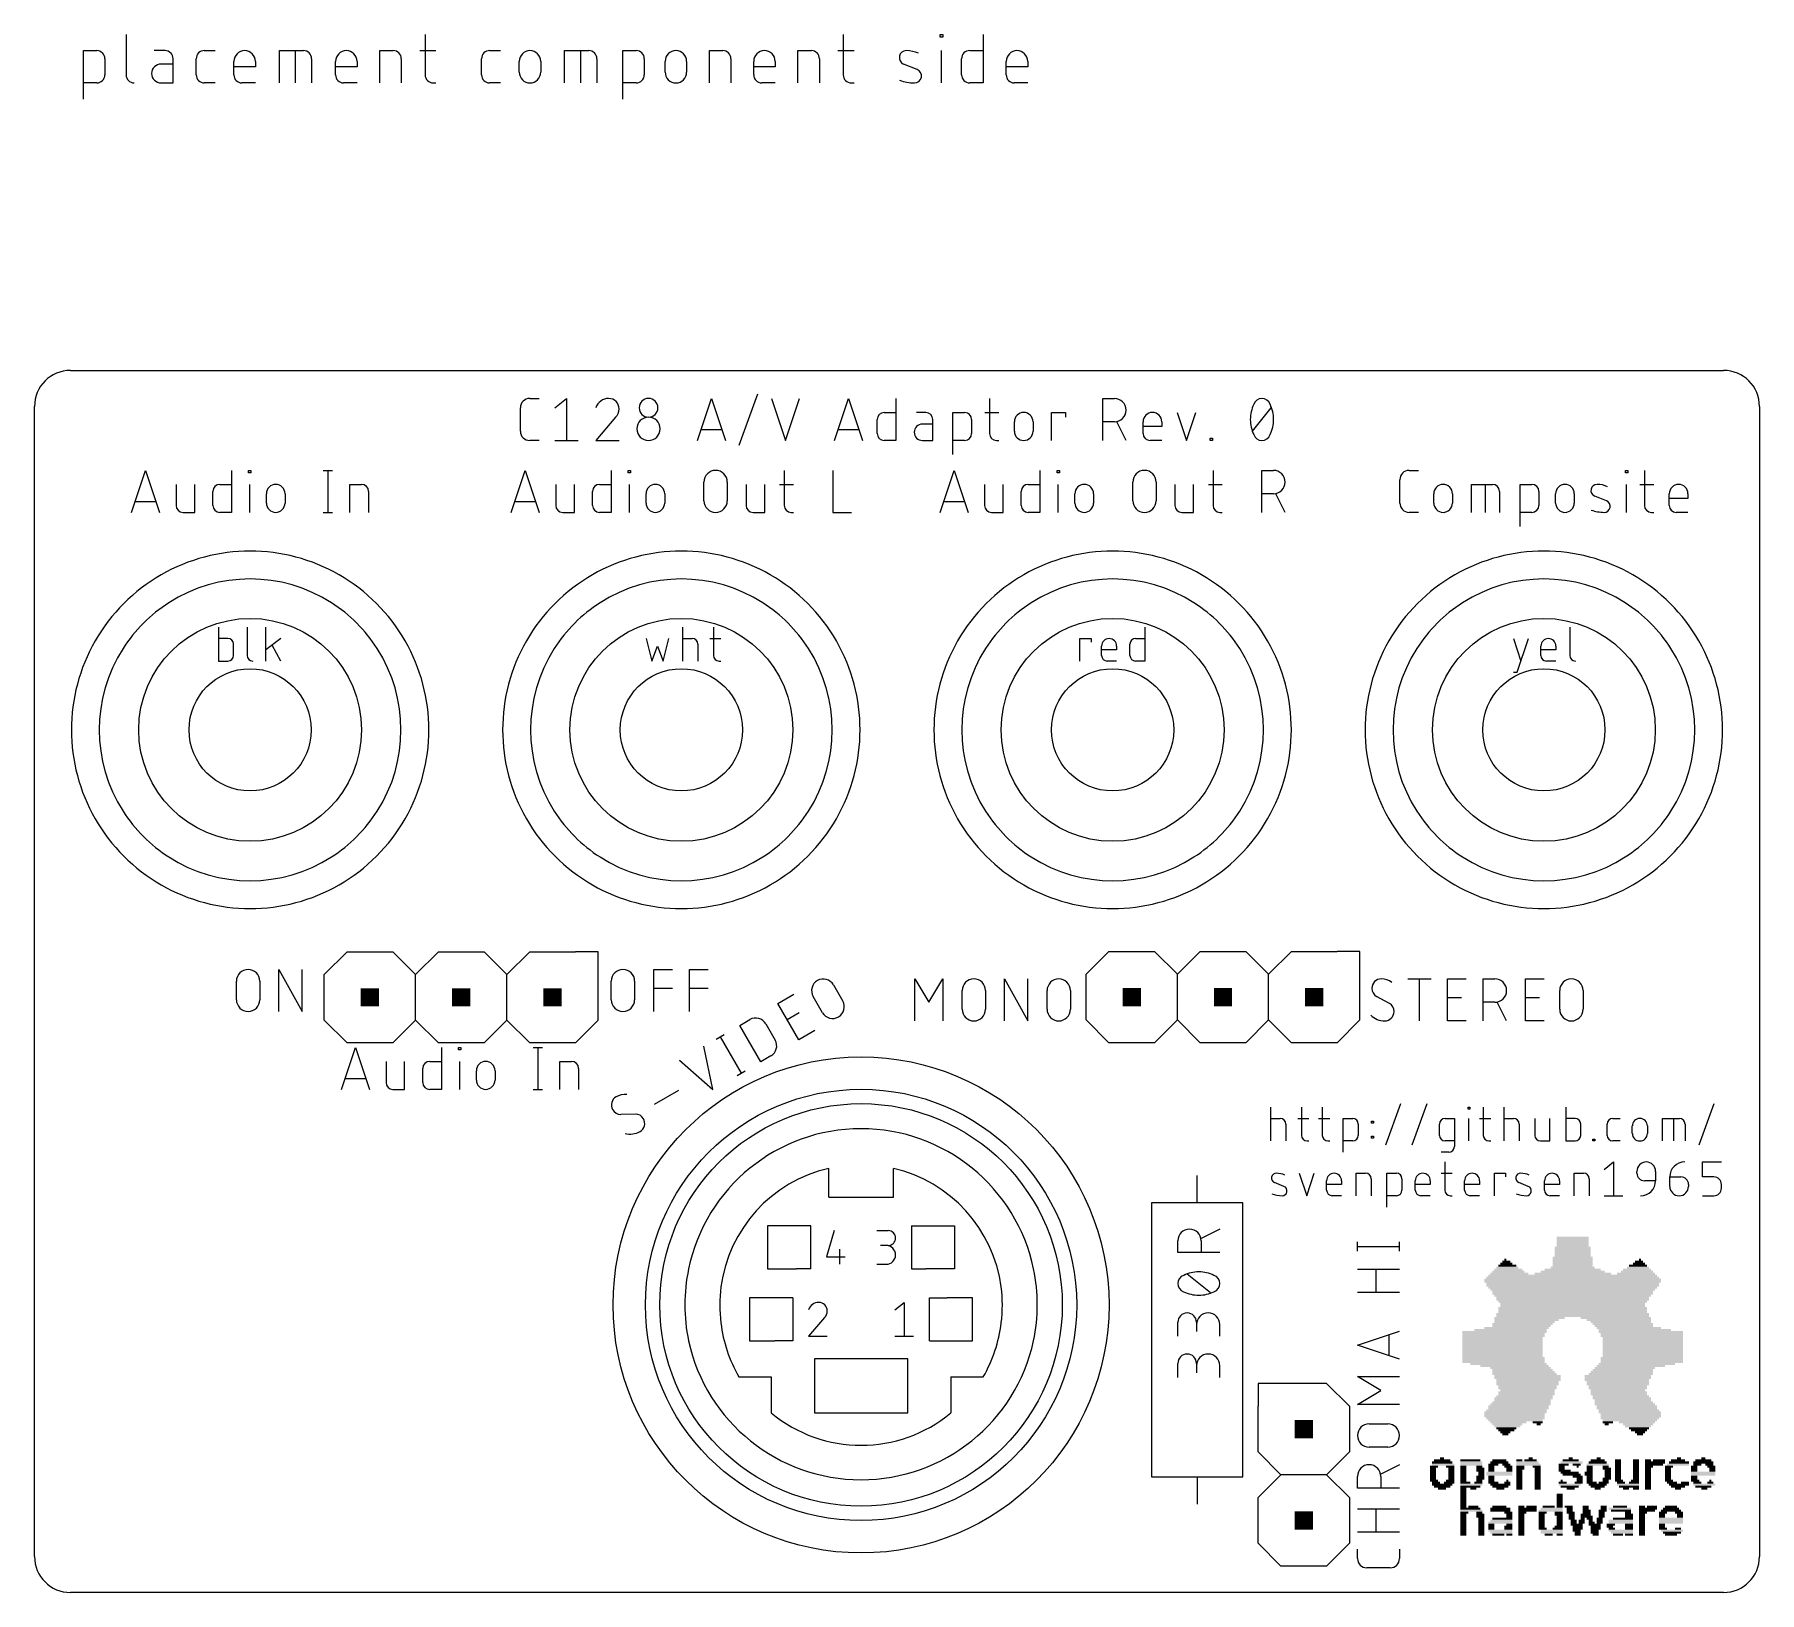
# Model space of a CAD drawing. Extents: x 0 to 48, y 0 to 43.3.
import ezdxf

# ---------------------------------------------------------------- set-up
doc = ezdxf.new("R2010")
doc.units = 0
for name, color, linetype in [('20', 30, 'CONTINUOUS'), ('21', 253, 'CONTINUOUS'), ('51', 253, 'CONTINUOUS')]:
    doc.layers.add(name, color=color, linetype=linetype)

# ---------------------------------------------------------------- blocks, each defined once
blk = doc.blocks.new('RECT')
blk.add_solid([(-0.5, -0.5), (0.5, -0.5), (-0.5, 0.5), (0.5, 0.5)])

msp = doc.modelspace()

# ---------------------------------------------------------------- linework, layer by layer
at = {"layer": '20'}
for p, q in [((1, 34), (47, 34)), ((0, 1), (0, 33)), ((48, 33), (48, 1)), ((47, 0), (1, 0))]:
    msp.add_line(p, q, dxfattribs=at)
for centre, start, end in [((1, 33), 90, 180), ((47, 33), 0, 90), ((1, 1), 180, 270), ((47, 1), 270, 0)]:
    msp.add_arc(centre, 1, start, end, dxfattribs=at)
at = {"layer": '21'}
for p, q in [((2.5485, 43.3451), (2.5485, 42.2233)), ((10.8694, 43.3451), (10.8694, 42.2233)), ((22.5046, 43.3451), (22.5046, 42.2233)), ((25.2019, 43.2703), (25.2019, 43.3451)), ((25.2019, 43.3451), (25.2767, 43.3451)), ((25.2767, 43.2703), (25.2019, 43.2703)), ((25.2767, 43.3451), (25.2767, 43.2703)), ((26.3968, 43.3451), (26.3968, 41.9989)), ((1.3589, 41.5502), (1.3589, 42.8964)), ((1.3589, 42.8964), (1.7328, 42.8964)), ((3.632, 42.8964), (3.3329, 42.8964)), ((4.725, 42.8964), (5.0241, 42.8964)), ((6.813, 41.9989), (6.813, 42.8964)), ((6.813, 42.8964), (7.4861, 42.8964)), ((7.2617, 41.9989), (7.2617, 42.8964)), ((9.609, 41.9989), (9.609, 42.8964)), ((9.609, 42.8964), (9.983, 42.8964)), ((10.7198, 42.8964), (11.1685, 42.8964)), ((12.6643, 42.8964), (12.9635, 42.8964)), ((14.7524, 41.9989), (14.7524, 42.8964)), ((14.7524, 42.8964), (15.4255, 42.8964)), ((15.2011, 41.9989), (15.2011, 42.8964)), ((16.3706, 41.5502), (16.3706, 42.8964)), ((16.3706, 42.8964), (16.7446, 42.8964)), ((18.7804, 41.9989), (18.7804, 42.8964)), ((18.7804, 42.8964), (19.1543, 42.8964)), ((21.2443, 41.9989), (21.2443, 42.8964)), ((21.2443, 42.8964), (21.6182, 42.8964)), ((22.355, 42.8964), (22.8038, 42.8964)), ((25.2393, 41.9989), (25.2393, 42.8964)), ((26.0229, 42.8964), (26.3968, 42.8964)), ((1.9572, 42.672), (1.9572, 42.2233)), ((3.8564, 42.5224), (3.5199, 42.5224)), ((3.8564, 41.9989), (3.8564, 42.672)), ((4.5006, 42.2233), (4.5006, 42.672)), ((5.5481, 42.2233), (5.5481, 42.5972)), ((6.1464, 42.4476), (5.5481, 42.4476)), ((6.1464, 42.5972), (6.1464, 42.4476)), ((7.7105, 42.672), (7.7105, 41.9989)), ((8.3771, 42.2233), (8.3771, 42.5972)), ((8.9754, 42.4476), (8.3771, 42.4476)), ((8.9754, 42.5972), (8.9754, 42.4476)), ((10.2074, 42.672), (10.2074, 41.9989)), ((12.44, 42.2233), (12.44, 42.672)), ((13.4875, 42.2981), (13.4875, 42.5972)), ((14.0858, 42.5972), (14.0858, 42.2981)), ((15.6498, 42.672), (15.6498, 41.9989)), ((16.969, 42.672), (16.969, 42.2233)), ((17.5484, 42.2981), (17.5484, 42.5972)), ((18.1467, 42.5972), (18.1467, 42.2981)), ((19.3787, 42.672), (19.3787, 41.9989)), ((20.0123, 42.2233), (20.0123, 42.5972)), ((20.6106, 42.4476), (20.0123, 42.4476)), ((20.6106, 42.5972), (20.6106, 42.4476)), ((21.8426, 42.672), (21.8426, 41.9989)), ((24.5594, 42.3728), (24.1854, 42.5224)), ((25.7985, 42.2233), (25.7985, 42.672)), ((27.0391, 42.2233), (27.0391, 42.5972)), ((27.6374, 42.4476), (27.0391, 42.4476)), ((27.6374, 42.5972), (27.6374, 42.4476)), ((1.7328, 41.9989), (1.3589, 41.9989)), ((3.5199, 41.9989), (3.8564, 41.9989)), ((5.0241, 41.9989), (4.725, 41.9989)), ((6.1464, 41.9989), (5.7725, 41.9989)), ((8.9754, 41.9989), (8.6014, 41.9989)), ((11.0937, 41.9989), (11.1685, 41.9989)), ((12.9635, 41.9989), (12.6643, 41.9989)), ((16.7446, 41.9989), (16.3706, 41.9989)), ((20.6106, 41.9989), (20.2367, 41.9989)), ((22.729, 41.9989), (22.8038, 41.9989)), ((26.3968, 41.9989), (26.0229, 41.9989)), ((27.6374, 41.9989), (27.2635, 41.9989)), ((13.7798, 33.2192), (14.0394, 33.2192)), ((14.476, 32.9596), (14.8005, 33.2192)), ((14.8005, 33.2192), (14.8005, 32.0508)), ((18.4497, 32.0508), (18.8391, 33.2192)), ((18.8391, 33.2192), (19.2286, 32.0508)), ((19.6082, 31.921), (20.1275, 33.349)), ((20.507, 33.2192), (20.8965, 32.0508)), ((20.8965, 32.0508), (21.286, 33.2192)), ((22.2597, 32.0508), (22.6491, 33.2192)), ((22.6491, 33.2192), (23.0386, 32.0508)), ((23.9697, 33.2192), (23.9697, 32.0508)), ((26.5755, 33.2192), (26.5755, 32.2455)), ((29.7233, 32.0508), (29.7233, 33.2192)), ((29.7233, 33.2192), (30.0479, 33.2192)), ((13.5202, 32.3104), (13.5202, 32.9596)), ((16.1707, 32.6999), (15.619, 32.0508)), ((23.6451, 32.8297), (23.9697, 32.8297)), ((24.8036, 32.8297), (24.544, 32.8297)), ((25.5577, 31.6613), (25.5577, 32.8297)), ((25.5577, 32.8297), (25.8822, 32.8297)), ((26.4456, 32.8297), (26.8351, 32.8297)), ((28.3016, 32.0508), (28.3016, 32.8297)), ((28.3016, 32.8297), (28.6911, 32.8297)), ((28.6911, 32.8297), (28.6911, 32.6999)), ((31.8002, 32.8297), (32.0598, 32.0508)), ((32.0598, 32.0508), (32.3194, 32.8297)), ((33.8957, 32.3104), (34.4149, 32.9596)), ((19.1312, 32.3429), (18.547, 32.3429)), ((22.9412, 32.3429), (22.357, 32.3429)), ((23.4504, 32.2455), (23.4504, 32.635)), ((24.9984, 32.5052), (24.7063, 32.5052)), ((24.9984, 32.0508), (24.9984, 32.635)), ((26.0769, 32.635), (26.0769, 32.2455)), ((27.2663, 32.3104), (27.2663, 32.5701)), ((27.7855, 32.5701), (27.7855, 32.3104)), ((30.0479, 32.5701), (29.7233, 32.5701)), ((30.3724, 32.0508), (30.1128, 32.5701)), ((30.8477, 32.2455), (30.8477, 32.5701)), ((31.3669, 32.4403), (30.8477, 32.4403)), ((31.3669, 32.5701), (31.3669, 32.4403)), ((14.0394, 32.0508), (13.7798, 32.0508)), ((14.476, 32.0508), (15.1251, 32.0508)), ((15.619, 32.0508), (16.2681, 32.0508)), ((23.9697, 32.0508), (23.6451, 32.0508)), ((24.7063, 32.0508), (24.9984, 32.0508)), ((25.8822, 32.0508), (25.5577, 32.0508)), ((26.7702, 32.0508), (26.8351, 32.0508)), ((31.3669, 32.0508), (31.0424, 32.0508)), ((32.7131, 32.0508), (32.7131, 32.1157)), ((32.7131, 32.1157), (32.7781, 32.1157)), ((32.7781, 32.0508), (32.7131, 32.0508)), ((32.7781, 32.1157), (32.7781, 32.0508)), ((2.7037, 30.0508), (3.0931, 31.2192)), ((3.0931, 31.2192), (3.4826, 30.0508)), ((5.4805, 31.2192), (5.4805, 30.0508)), ((5.9563, 31.1543), (5.9563, 31.2192)), ((5.9563, 31.2192), (6.0212, 31.2192)), ((6.0212, 31.2192), (6.0212, 31.1543)), ((8.0306, 31.2192), (8.2902, 31.2192)), ((8.1604, 31.2192), (8.1604, 30.0508)), ((13.2681, 30.0508), (13.6576, 31.2192)), ((13.6576, 31.2192), (14.0471, 30.0508)), ((16.0449, 31.2192), (16.0449, 30.0508)), ((16.5207, 31.1543), (16.5207, 31.2192)), ((16.5207, 31.2192), (16.5856, 31.2192)), ((16.5856, 31.2192), (16.5856, 31.1543)), ((20.8605, 31.2192), (20.8605, 30.2455)), ((22.2126, 31.2192), (22.2126, 30.0508)), ((25.2007, 30.0508), (25.5901, 31.2192)), ((25.5901, 31.2192), (25.9796, 30.0508)), ((27.9775, 31.2192), (27.9775, 30.0508)), ((28.4533, 31.1543), (28.4533, 31.2192)), ((28.4533, 31.2192), (28.5182, 31.2192)), ((28.5182, 31.2192), (28.5182, 31.1543)), ((32.7931, 31.2192), (32.7931, 30.2455)), ((34.1502, 30.0508), (34.1502, 31.2192)), ((34.1502, 31.2192), (34.4748, 31.2192)), ((38.2511, 31.2192), (38.5108, 31.2192)), ((44.2686, 31.1543), (44.2686, 31.2192)), ((44.2686, 31.2192), (44.3335, 31.2192)), ((44.3335, 31.2192), (44.3335, 31.1543)), ((44.7984, 31.2192), (44.7984, 30.2455)), ((3.9384, 30.8297), (3.9384, 30.2455)), ((4.4577, 30.0508), (4.4577, 30.8297)), ((5.1559, 30.8297), (5.4805, 30.8297)), ((6.0212, 31.1543), (5.9563, 31.1543)), ((5.9887, 30.0508), (5.9887, 30.8297)), ((8.7771, 30.0508), (8.7771, 30.8297)), ((8.7771, 30.8297), (9.1016, 30.8297)), ((14.5029, 30.8297), (14.5029, 30.2455)), ((15.0221, 30.0508), (15.0221, 30.8297)), ((15.7204, 30.8297), (16.0449, 30.8297)), ((16.5856, 31.1543), (16.5207, 31.1543)), ((16.5532, 30.0508), (16.5532, 30.8297)), ((18.6289, 30.3754), (18.6289, 30.8946)), ((19.278, 30.8946), (19.278, 30.3754)), ((19.7987, 30.8297), (19.7987, 30.2455)), ((20.318, 30.0508), (20.318, 30.8297)), ((20.7307, 30.8297), (21.1202, 30.8297)), ((26.4354, 30.8297), (26.4354, 30.2455)), ((26.9547, 30.0508), (26.9547, 30.8297)), ((27.6529, 30.8297), (27.9775, 30.8297)), ((28.5182, 31.1543), (28.4533, 31.1543)), ((28.4857, 30.0508), (28.4857, 30.8297)), ((30.5615, 30.3754), (30.5615, 30.8946)), ((31.2106, 30.8946), (31.2106, 30.3754)), ((31.7313, 30.8297), (31.7313, 30.2455)), ((32.2506, 30.0508), (32.2506, 30.8297)), ((32.6633, 30.8297), (33.0527, 30.8297)), ((37.9915, 30.3104), (37.9915, 30.9596)), ((39.9873, 30.0508), (39.9873, 30.8297)), ((39.9873, 30.8297), (40.5715, 30.8297)), ((40.3768, 30.0508), (40.3768, 30.8297)), ((41.3422, 29.6613), (41.3422, 30.8297)), ((41.3422, 30.8297), (41.6668, 30.8297)), ((44.3335, 31.1543), (44.2686, 31.1543)), ((44.3011, 30.0508), (44.3011, 30.8297)), ((44.6686, 30.8297), (45.0581, 30.8297)), ((3.3852, 30.3429), (2.801, 30.3429)), ((4.9612, 30.2455), (4.9612, 30.635)), ((6.453, 30.3104), (6.453, 30.5701)), ((6.9723, 30.5701), (6.9723, 30.3104)), ((9.2964, 30.635), (9.2964, 30.0508)), ((13.9497, 30.3429), (13.3655, 30.3429)), ((15.5257, 30.2455), (15.5257, 30.635)), ((17.0174, 30.3104), (17.0174, 30.5701)), ((17.5367, 30.5701), (17.5367, 30.3104)), ((25.8822, 30.3429), (25.298, 30.3429)), ((27.4582, 30.2455), (27.4582, 30.635)), ((28.95, 30.3104), (28.95, 30.5701)), ((29.4693, 30.5701), (29.4693, 30.3104)), ((34.4748, 30.5701), (34.1502, 30.5701)), ((34.7993, 30.0508), (34.5397, 30.5701)), ((38.936, 30.3104), (38.936, 30.5701)), ((39.4553, 30.5701), (39.4553, 30.3104)), ((40.7662, 30.635), (40.7662, 30.0508)), ((41.8615, 30.635), (41.8615, 30.2455)), ((42.3269, 30.3104), (42.3269, 30.5701)), ((42.8462, 30.5701), (42.8462, 30.3104)), ((43.7394, 30.3754), (43.4149, 30.5052)), ((45.4892, 30.2455), (45.4892, 30.5701)), ((46.0085, 30.4403), (45.4892, 30.4403)), ((46.0085, 30.5701), (46.0085, 30.4403)), ((4.1331, 30.0508), (4.4577, 30.0508)), ((5.4805, 30.0508), (5.1559, 30.0508)), ((8.0306, 30.0508), (8.2902, 30.0508)), ((14.6976, 30.0508), (15.0221, 30.0508)), ((16.0449, 30.0508), (15.7204, 30.0508)), ((19.9935, 30.0508), (20.318, 30.0508)), ((21.0553, 30.0508), (21.1202, 30.0508)), ((22.2126, 30.0508), (22.7319, 30.0508)), ((26.6301, 30.0508), (26.9547, 30.0508)), ((27.9775, 30.0508), (27.6529, 30.0508)), ((31.926, 30.0508), (32.2506, 30.0508)), ((32.9878, 30.0508), (33.0527, 30.0508)), ((38.5108, 30.0508), (38.2511, 30.0508)), ((41.6668, 30.0508), (41.3422, 30.0508)), ((44.9931, 30.0508), (45.0581, 30.0508)), ((46.0085, 30.0508), (45.684, 30.0508)), ((5.1181, 26.8542), (5.1181, 25.9144)), ((5.3792, 26.5409), (5.1181, 26.5409)), ((5.9186, 26.8542), (5.9186, 26.071)), ((6.4347, 25.9144), (6.4347, 26.8542)), ((6.8524, 26.5409), (6.4347, 26.2276)), ((17.0244, 26.5409), (17.181, 25.9144)), ((17.4943, 25.9144), (17.6509, 26.5409)), ((18.0432, 25.9144), (18.0432, 26.8542)), ((18.0432, 26.5409), (18.3042, 26.5409)), ((18.7893, 26.5409), (19.1025, 26.5409)), ((18.8937, 26.8542), (18.8937, 26.071)), ((29.0894, 25.9144), (29.0894, 26.5409)), ((29.0894, 26.5409), (29.4026, 26.5409)), ((29.4026, 26.5409), (29.4026, 26.4365)), ((30.6383, 26.5409), (30.8994, 26.5409)), ((30.8994, 26.8542), (30.8994, 25.9144)), ((41.1544, 26.5409), (41.3632, 25.9144)), ((41.2588, 25.6011), (41.572, 26.5409)), ((42.7214, 26.8542), (42.7214, 26.071)), ((5.5358, 26.071), (5.5358, 26.3843)), ((6.8524, 25.9144), (6.6174, 26.3581)), ((17.181, 25.9144), (17.3376, 26.332)), ((17.3376, 26.332), (17.4943, 25.9144)), ((18.4609, 26.3843), (18.4609, 25.9144)), ((29.6938, 26.071), (29.6938, 26.332)), ((30.1115, 26.2276), (29.6938, 26.2276)), ((30.1115, 26.332), (30.1115, 26.2276)), ((30.4817, 26.071), (30.4817, 26.3843)), ((41.9163, 26.071), (41.9163, 26.332)), ((42.334, 26.2276), (41.9163, 26.2276)), ((42.334, 26.332), (42.334, 26.2276)), ((5.1181, 25.9144), (5.3792, 25.9144)), ((19.0503, 25.9144), (19.1025, 25.9144)), ((30.1115, 25.9144), (29.8504, 25.9144)), ((30.8994, 25.9144), (30.6383, 25.9144)), ((41.1544, 25.6011), (41.2588, 25.6011)), ((42.334, 25.9144), (42.073, 25.9144)), ((8.0643, 17.193), (8.6993, 17.828)), ((8.6993, 17.828), (9.9693, 17.828)), ((9.9693, 17.828), (10.6043, 17.193)), ((10.6043, 17.193), (11.2393, 17.828)), ((11.2393, 17.828), (12.5092, 17.828)), ((12.5092, 17.828), (13.1443, 17.193)), ((13.1443, 17.193), (13.7793, 17.828)), ((13.7793, 17.828), (15.0493, 17.828)), ((15.6843, 17.828), (15.0493, 17.828)), ((15.6843, 17.193), (15.6843, 17.828)), ((29.2613, 17.2005), (29.8963, 17.8355)), ((29.8963, 17.8355), (31.1663, 17.8355)), ((31.1663, 17.8355), (31.8013, 17.2005)), ((31.8013, 17.2005), (32.4363, 17.8355)), ((32.4363, 17.8355), (33.7063, 17.8355)), ((33.7063, 17.8355), (34.3413, 17.2005)), ((34.3413, 17.2005), (34.9763, 17.8355)), ((34.9763, 17.8355), (36.2463, 17.8355)), ((36.8813, 17.8355), (36.2463, 17.8355)), ((36.8813, 17.2005), (36.8813, 17.8355)), ((6.8001, 16.1658), (6.8001, 17.3342)), ((6.8001, 17.3342), (7.4492, 16.1658)), ((7.4492, 16.1658), (7.4492, 17.3342)), ((17.2342, 16.1658), (17.2342, 17.3342)), ((17.2342, 17.3342), (17.7534, 17.3342)), ((18.2248, 16.1658), (18.2248, 17.3342)), ((18.2248, 17.3342), (18.744, 17.3342)), ((5.619, 16.4904), (5.619, 17.0096)), ((6.2681, 17.0096), (6.2681, 16.4904)), ((8.0643, 15.923), (8.0643, 17.193)), ((10.6043, 15.923), (10.6043, 17.193)), ((13.1443, 15.923), (13.1443, 17.193)), ((15.6843, 15.923), (15.6843, 17.193)), ((16.0508, 16.4904), (16.0508, 17.0096)), ((16.6999, 17.0096), (16.6999, 16.4904)), ((17.2342, 16.8149), (17.7534, 16.8149)), ((18.2248, 16.8149), (18.744, 16.8149)), ((22.23, 16.9055), (22.4897, 16.4558)), ((24.4919, 15.9021), (24.4919, 17.0705)), ((24.4919, 17.0705), (24.8814, 16.4213)), ((24.8814, 16.4213), (25.2709, 17.0705)), ((25.2709, 17.0705), (25.2709, 15.9021)), ((26.9952, 15.9021), (26.9952, 17.0705)), ((26.9952, 17.0705), (27.6444, 15.9021)), ((27.6444, 15.9021), (27.6444, 17.0705)), ((29.2613, 15.9305), (29.2613, 17.2005)), ((31.8013, 15.9305), (31.8013, 17.2005)), ((34.3413, 15.9305), (34.3413, 17.2005)), ((36.8813, 15.9305), (36.8813, 17.2005)), ((38.2107, 17.0705), (38.8599, 17.0705)), ((38.5353, 15.9021), (38.5353, 17.0705)), ((39.3179, 15.9021), (39.3179, 17.0705)), ((39.3179, 17.0705), (39.8372, 17.0705)), ((40.3136, 15.9021), (40.3136, 17.0705)), ((40.3136, 17.0705), (40.6382, 17.0705)), ((41.4896, 15.9021), (41.4896, 17.0705)), ((41.4896, 17.0705), (42.0089, 17.0705)), ((20.6827, 16.3869), (21.1324, 16.6465)), ((21.2669, 15.375), (20.6827, 16.3869)), ((21.9275, 16.1312), (21.6679, 16.5809)), ((25.8141, 16.2266), (25.8141, 16.7459)), ((26.4633, 16.7459), (26.4633, 16.2266)), ((28.1763, 16.2266), (28.1763, 16.7459)), ((28.8255, 16.7459), (28.8255, 16.2266)), ((37.7013, 16.3889), (37.3443, 16.5836)), ((39.3179, 16.5512), (39.7074, 16.5512)), ((40.6382, 16.4213), (40.3136, 16.4213)), ((40.9627, 15.9021), (40.7031, 16.4213)), ((41.4896, 16.5512), (41.8791, 16.5512)), ((42.4398, 16.2266), (42.4398, 16.7459)), ((43.089, 16.7459), (43.089, 16.2266)), ((8.6993, 15.288), (8.0643, 15.923)), ((10.6043, 15.923), (9.9693, 15.288)), ((11.2393, 15.288), (10.6043, 15.923)), ((13.1443, 15.923), (12.5092, 15.288)), ((13.7793, 15.288), (13.1443, 15.923)), ((15.0493, 15.288), (15.6843, 15.923)), ((19.6249, 15.7762), (19.9059, 15.9384)), ((20.9423, 15.9372), (21.2796, 16.1319)), ((29.8963, 15.2955), (29.2613, 15.9305)), ((31.8013, 15.9305), (31.1663, 15.2955)), ((32.4363, 15.2955), (31.8013, 15.9305)), ((34.3413, 15.9305), (33.7063, 15.2955)), ((34.9763, 15.2955), (34.3413, 15.9305)), ((36.2463, 15.2955), (36.8813, 15.9305)), ((39.8372, 15.9021), (39.3179, 15.9021)), ((42.0089, 15.9021), (41.4896, 15.9021)), ((18.9686, 15.3973), (19.1935, 15.5271)), ((19.0811, 15.4622), (19.6653, 14.4503)), ((20.2091, 14.7643), (19.6249, 15.7762)), ((20.3493, 15.8196), (20.6089, 15.3699)), ((21.7166, 15.6347), (21.2669, 15.375)), ((8.5462, 13.9971), (8.9356, 15.1654)), ((9.9693, 15.288), (8.6993, 15.288)), ((8.9356, 15.1654), (9.3251, 13.9971)), ((12.5092, 15.288), (11.2393, 15.288)), ((11.323, 15.1654), (11.323, 13.9971)), ((11.7988, 15.1005), (11.7988, 15.1654)), ((11.7988, 15.1654), (11.8637, 15.1654)), ((11.8637, 15.1005), (11.7988, 15.1005)), ((11.8637, 15.1654), (11.8637, 15.1005)), ((15.0493, 15.288), (13.7793, 15.288)), ((13.8731, 15.1654), (14.1327, 15.1654)), ((14.0029, 15.1654), (14.0029, 13.9971)), ((18.8734, 13.9931), (18.6265, 15.1997)), ((20.4901, 14.9266), (20.2091, 14.7643)), ((31.1663, 15.2955), (29.8963, 15.2955)), ((33.7063, 15.2955), (32.4363, 15.2955)), ((36.2463, 15.2955), (34.9763, 15.2955)), ((9.7809, 14.776), (9.7809, 14.1918)), ((10.3002, 13.9971), (10.3002, 14.776)), ((10.8037, 14.1918), (10.8037, 14.5813)), ((10.9984, 14.776), (11.323, 14.776)), ((11.8312, 13.9971), (11.8312, 14.776)), ((12.2955, 14.2567), (12.2955, 14.5163)), ((12.8148, 14.5163), (12.8148, 14.2567)), ((14.6196, 13.9971), (14.6196, 14.776)), ((14.6196, 14.776), (14.9441, 14.776)), ((15.1389, 14.5813), (15.1389, 13.9971)), ((17.9519, 14.8103), (18.8734, 13.9931)), ((19.5528, 14.3854), (19.7777, 14.5152)), ((9.2277, 14.2892), (8.6435, 14.2892)), ((9.9756, 13.9971), (10.3002, 13.9971)), ((11.323, 13.9971), (10.9984, 13.9971)), ((13.8731, 13.9971), (14.1327, 13.9971)), ((17.2531, 13.5823), (17.9276, 13.9718)), ((34.4031, 12.5621), (34.4031, 13.5019)), ((35.2536, 13.5019), (35.2536, 12.7187)), ((35.8327, 13.5019), (35.8327, 12.7187)), ((37.6035, 12.4577), (38.0212, 13.6063)), ((38.335, 12.4577), (38.7527, 13.6063)), ((39.8893, 13.4497), (39.8893, 13.5019)), ((39.8893, 13.5019), (39.9415, 13.5019)), ((39.9415, 13.4497), (39.8893, 13.4497)), ((39.9415, 13.5019), (39.9415, 13.4497)), ((40.3132, 13.5019), (40.3132, 12.7187)), ((40.8953, 12.5621), (40.8953, 13.5019)), ((42.6067, 13.5019), (42.6067, 12.5621)), ((46.3207, 12.4577), (46.7384, 13.6063)), ((16.7199, 13.312), (16.3133, 13.3021)), ((34.4031, 13.1886), (34.6642, 13.1886)), ((34.8208, 13.032), (34.8208, 12.5621)), ((35.1492, 13.1886), (35.4625, 13.1886)), ((35.7283, 13.1886), (36.0416, 13.1886)), ((36.4193, 12.2488), (36.4193, 13.1886)), ((36.4193, 13.1886), (36.6804, 13.1886)), ((36.837, 13.032), (36.837, 12.7187)), ((37.2071, 13.0581), (37.2071, 13.1103)), ((37.2071, 13.1103), (37.2593, 13.1103)), ((37.2593, 13.0581), (37.2071, 13.0581)), ((37.2593, 13.1103), (37.2593, 13.0581)), ((39.0924, 12.7187), (39.0924, 13.032)), ((39.249, 13.1886), (39.5101, 13.1886)), ((39.5101, 13.1886), (39.5101, 12.4055)), ((39.9154, 12.5621), (39.9154, 13.1886)), ((40.2088, 13.1886), (40.5221, 13.1886)), ((40.8953, 13.1886), (41.1563, 13.1886)), ((41.313, 13.032), (41.313, 12.5621)), ((41.7487, 13.1886), (41.7487, 12.7187)), ((42.1664, 12.5621), (42.1664, 13.1886)), ((42.8678, 13.1886), (42.6067, 13.1886)), ((43.0244, 12.7187), (43.0244, 13.032)), ((43.7614, 12.7187), (43.7614, 13.032)), ((43.9181, 13.1886), (44.1269, 13.1886)), ((44.4614, 12.7709), (44.4614, 12.9798)), ((44.8791, 12.9798), (44.8791, 12.7709)), ((45.3019, 12.5621), (45.3019, 13.1886)), ((45.3019, 13.1886), (45.7718, 13.1886)), ((45.6152, 12.5621), (45.6152, 13.1886)), ((45.9284, 13.032), (45.9284, 12.5621)), ((35.4102, 12.5621), (35.4625, 12.5621)), ((35.9894, 12.5621), (36.0416, 12.5621)), ((36.6804, 12.5621), (36.4193, 12.5621)), ((37.2071, 12.6404), (37.2071, 12.6926)), ((37.2071, 12.6926), (37.2593, 12.6926)), ((37.2593, 12.6404), (37.2071, 12.6404)), ((37.2593, 12.6926), (37.2593, 12.6404)), ((39.5101, 12.5621), (39.249, 12.5621)), ((40.4699, 12.5621), (40.5221, 12.5621)), ((41.9054, 12.5621), (42.1664, 12.5621)), ((42.6067, 12.5621), (42.8678, 12.5621)), ((43.364, 12.5621), (43.364, 12.6143)), ((43.364, 12.6143), (43.4162, 12.6143)), ((43.4162, 12.5621), (43.364, 12.5621)), ((43.4162, 12.6143), (43.4162, 12.5621)), ((44.1269, 12.5621), (43.9181, 12.5621)), ((39.3535, 12.2488), (39.1446, 12.2488)), ((22.1, 11), (22.1, 11.8)), ((23.9, 11), (23.9, 11.8)), ((32.3535, 10.8388), (32.3535, 11.6007)), ((35.1912, 11.6646), (35.4, 11.0381)), ((35.4, 11.0381), (35.6089, 11.6646)), ((36.7762, 11.0381), (36.7762, 11.6646)), ((36.7762, 11.6646), (37.0372, 11.6646)), ((37.6342, 10.7248), (37.6342, 11.6646)), ((37.6342, 11.6646), (37.8952, 11.6646)), ((39.1377, 11.6646), (39.4509, 11.6646)), ((39.2421, 11.9779), (39.2421, 11.1947)), ((40.6218, 11.0381), (40.6218, 11.6646)), ((40.6218, 11.6646), (40.935, 11.6646)), ((40.935, 11.6646), (40.935, 11.5602)), ((42.8416, 11.0381), (42.8416, 11.6646)), ((42.8416, 11.6646), (43.1027, 11.6646)), ((43.6733, 11.7691), (43.9344, 11.9779)), ((43.9344, 11.9779), (43.9344, 11.0381)), ((44.5877, 11.6646), (44.5877, 11.7168)), ((45.1098, 11.7168), (45.1098, 11.4558)), ((45.5021, 11.5602), (45.8154, 11.5602)), ((45.5021, 11.2992), (45.5021, 11.5602)), ((46.4165, 11.5602), (46.4165, 11.9779)), ((46.4165, 11.9779), (46.9386, 11.9779)), ((46.7298, 11.5602), (46.4165, 11.5602)), ((34.7686, 11.2992), (34.5075, 11.4036)), ((35.9532, 11.1947), (35.9532, 11.4558)), ((36.3709, 11.3514), (35.9532, 11.3514)), ((36.3709, 11.4558), (36.3709, 11.3514)), ((37.1938, 11.508), (37.1938, 11.0381)), ((38.0518, 11.508), (38.0518, 11.1947)), ((38.4221, 11.1947), (38.4221, 11.4558)), ((38.8397, 11.3514), (38.4221, 11.3514)), ((38.8397, 11.4558), (38.8397, 11.3514)), ((39.7936, 11.1947), (39.7936, 11.4558)), ((40.2113, 11.3514), (39.7936, 11.3514)), ((40.2113, 11.4558), (40.2113, 11.3514)), ((41.5656, 11.2992), (41.3045, 11.4036)), ((42.0187, 11.1947), (42.0187, 11.4558)), ((42.4364, 11.3514), (42.0187, 11.3514)), ((42.4364, 11.4558), (42.4364, 11.3514)), ((43.2593, 11.508), (43.2593, 11.0381)), ((45.1098, 11.4558), (44.7966, 11.4558)), ((46.0242, 11.3514), (46.0242, 11.2992)), ((46.9386, 11.2469), (46.9386, 11.3514)), ((22.1, 11), (23.9, 11)), ((31.0835, 10.8388), (31.0835, 3.2188)), ((33.6235, 10.8388), (31.0835, 10.8388)), ((33.6235, 3.2188), (33.6235, 10.8388)), ((36.3709, 11.0381), (36.1098, 11.0381)), ((37.8952, 11.0381), (37.6342, 11.0381)), ((38.8397, 11.0381), (38.5787, 11.0381)), ((39.3987, 11.0381), (39.4509, 11.0381)), ((40.2113, 11.0381), (39.9503, 11.0381)), ((42.4364, 11.0381), (42.1753, 11.0381)), ((43.6733, 11.0381), (44.1955, 11.0381)), ((46.4165, 11.0381), (46.7298, 11.0381)), ((21.6, 10.2), (21.2, 10.2)), ((21.6, 9), (21.6, 10.2)), ((24.4, 10.2), (24.4, 9)), ((24.4, 10.2), (24.8, 10.2)), ((32.983, 10.1092), (32.4637, 9.8496)), ((22.2478, 10.0699), (22.0389, 9.3389)), ((23.4389, 10.0699), (23.7522, 10.0699)), ((23.7522, 9.6522), (23.5434, 9.6522)), ((31.8146, 9.4601), (31.8146, 9.7846)), ((32.4637, 9.7846), (32.4637, 9.4601)), ((36.8133, 9.4944), (36.8133, 9.7541)), ((36.8133, 9.6243), (37.9817, 9.6243)), ((37.9817, 9.4944), (37.9817, 9.7541)), ((22.0389, 9.3389), (22.5611, 9.3389)), ((22.4044, 9.5478), (22.4044, 9.1301)), ((23.4389, 9.1301), (23.7, 9.1301)), ((32.983, 9.4601), (31.8146, 9.4601)), ((21.6, 9), (21.2, 9)), ((24.4, 9), (24.8, 9)), ((32.7233, 8.3365), (32.0742, 8.8558)), ((36.8133, 8.9963), (37.9817, 8.9963)), ((37.3326, 8.3472), (37.3326, 8.9963)), ((21.1, 8.2), (20.6, 8.2)), ((21.1, 8.2), (21.1, 7)), ((24.9, 7), (24.9, 8.2)), ((24.9, 8.2), (25.4, 8.2)), ((37.9817, 8.3472), (36.8133, 8.3472)), ((23.9389, 7.8611), (24.2, 8.0699)), ((24.2, 8.0699), (24.2, 7.1301)), ((21.9827, 7.6522), (21.5389, 7.1301)), ((31.8146, 7.1286), (31.8146, 7.5181)), ((32.3338, 7.5181), (32.3338, 7.2585)), ((32.983, 7.1286), (32.983, 7.4532)), ((36.8133, 6.8811), (37.9817, 7.2705)), ((21.1, 7), (20.6, 7)), ((21.5389, 7.1301), (22.0611, 7.1301)), ((23.9389, 7.1301), (24.4611, 7.1301)), ((24.9, 7), (25.4, 7)), ((37.9817, 6.4916), (36.8133, 6.8811)), ((37.6896, 7.1732), (37.6896, 6.589)), ((24.3, 6.5), (21.7, 6.5)), ((21.7, 6.5), (21.7, 5)), ((24.3, 5), (24.3, 6.5)), ((31.8146, 5.9856), (31.8146, 6.3751)), ((32.3338, 6.3751), (32.3338, 6.1155)), ((32.983, 5.9856), (32.983, 6.3102)), ((19.6, 6), (20.5, 6)), ((20.5, 6), (20.5, 5)), ((25.5, 6), (26.4, 6)), ((25.5, 6), (25.5, 5)), ((34.685, 5.8143), (34.05, 5.8143)), ((34.05, 5.8143), (34.05, 5.1793)), ((35.955, 5.8143), (34.685, 5.8143)), ((36.59, 5.1793), (35.955, 5.8143)), ((37.4624, 5.6238), (36.8133, 6.0132)), ((36.8133, 6.0132), (37.9817, 6.0132)), ((36.8133, 5.2343), (37.4624, 5.6238)), ((21.7, 5), (24.3, 5)), ((34.05, 3.9093), (34.05, 5.1793)), ((36.59, 5.1793), (36.59, 3.9093)), ((37.9817, 5.2343), (36.8133, 5.2343)), ((37.1379, 4.691), (37.6571, 4.691)), ((34.685, 3.2743), (34.05, 3.9093)), ((36.59, 3.9093), (35.955, 3.2743)), ((37.6571, 4.0419), (37.1379, 4.0419)), ((37.9817, 3.5554), (37.4624, 3.2957)), ((31.0835, 3.2188), (33.6235, 3.2188)), ((32.3535, 3.2188), (32.3535, 2.4567)), ((34.05, 2.6393), (34.685, 3.2743)), ((35.955, 3.2743), (34.685, 3.2743)), ((35.955, 3.2743), (36.59, 2.6393)), ((36.8133, 2.9063), (36.8133, 3.2308)), ((37.9817, 2.9063), (36.8133, 2.9063)), ((37.4624, 3.2308), (37.4624, 2.9063)), ((34.05, 1.3693), (34.05, 2.6393)), ((36.59, 2.6393), (36.59, 1.3693)), ((36.8133, 2.3288), (37.9817, 2.3288)), ((37.3326, 1.6797), (37.3326, 2.3288)), ((37.9817, 1.6797), (36.8133, 1.6797)), ((34.685, 0.7343), (34.05, 1.3693)), ((36.59, 1.3693), (35.955, 0.7343)), ((36.8133, 0.9454), (36.8133, 1.2051)), ((37.9817, 1.2051), (37.9817, 0.9454)), ((35.955, 0.7343), (34.685, 0.7343)), ((37.7221, 0.6858), (37.0729, 0.6858))]:
    msp.add_line(p, q, dxfattribs=at)
for centre, radius in [((6, 24), 3.1), ((18, 24), 3.1), ((30, 24), 3.1), ((42, 24), 3.1), ((6, 24), 1.7), ((18, 24), 1.7), ((30, 24), 1.7), ((42, 24), 1.7), ((23, 8), 6.9), ((23, 8), 6), ((23, 8), 5.6)]:
    msp.add_circle(centre, radius, dxfattribs=at)
for centre, radius, start, end in [((1.7328, 42.672), 0.2244, 0, 90), ((3.632, 42.672), 0.2244, 0, 90), ((4.725, 42.672), 0.2244, 89.9992, 180), ((5.8473, 42.5972), 0.2992, 0, 180), ((7.4861, 42.672), 0.2244, 0, 90), ((8.6762, 42.5972), 0.2992, 0, 180), ((9.983, 42.672), 0.2244, 0, 90), ((12.6643, 42.672), 0.2244, 89.9992, 180), ((13.7866, 42.5972), 0.2992, 0, 180), ((15.4255, 42.672), 0.2244, 0, 90), ((16.7446, 42.672), 0.2244, 0, 90), ((17.8475, 42.5972), 0.2992, 0, 180), ((19.1543, 42.672), 0.2244, 0, 90), ((20.3115, 42.5972), 0.2992, 0, 180), ((21.6182, 42.672), 0.2244, 0, 90), ((24.2574, 42.7025), 0.1939, 89.181, 248.1986), ((24.2481, 42.0471), 0.8493, 65.7609, 89.181), ((26.0229, 42.672), 0.2244, 89.9992, 180), ((27.3382, 42.5972), 0.2992, 0, 180), ((3.5199, 42.2607), 0.2618, 90, 270), ((13.7866, 42.2981), 0.2992, 180, 0), ((17.8475, 42.2981), 0.2992, 180, 0), ((24.4874, 42.1928), 0.1939, 269.181, 68.1986), ((1.7328, 42.2233), 0.2244, 270.0008, 0), ((2.7729, 42.2233), 0.2244, 180, 270), ((4.725, 42.2233), 0.2244, 180, 270), ((5.7725, 42.2233), 0.2244, 180, 270), ((8.6014, 42.2233), 0.2244, 180, 270), ((11.0937, 42.2233), 0.2244, 180, 270), ((12.6643, 42.2233), 0.2244, 180, 270), ((16.7446, 42.2233), 0.2244, 270.0008, 0), ((20.2367, 42.2233), 0.2244, 180, 270), ((22.729, 42.2233), 0.2244, 180, 270), ((24.5027, 43.2672), 1.2684, 250.2096, 269.181), ((26.0229, 42.2233), 0.2244, 180, 270), ((27.2635, 42.2233), 0.2244, 180, 270), ((13.7798, 32.9596), 0.2596, 90.0007, 180), ((15.976, 32.8439), 0.3753, 90.0001, 162.0549), ((15.976, 32.9271), 0.2921, 0, 90), ((17.0865, 32.9596), 0.2596, 0, 180), ((30.0479, 32.8946), 0.3246, 270, 90), ((34.1553, 32.979), 0.2402, 90, 161.0751), ((34.1553, 32.979), 0.2402, 18.9248, 90.0002), ((15.9543, 32.9271), 0.3138, 313.604, 359.9996), ((17.0865, 32.3754), 0.3246, 0, 180), ((17.0865, 32.9596), 0.2596, 180, 0), ((23.6451, 32.635), 0.1947, 90, 180), ((24.8036, 32.635), 0.1947, 0, 90), ((25.8822, 32.635), 0.1947, 0.0009, 90), ((27.5259, 32.5701), 0.2596, 0, 180), ((31.1073, 32.5701), 0.2596, 0, 180), ((34.7936, 32.635), 0.9628, 154.0109, 180.0001), ((33.517, 32.635), 0.9629, 359.9999, 25.9891), ((13.7798, 32.3104), 0.2596, 180, 270), ((17.0865, 32.3754), 0.3246, 180, 0), ((23.6451, 32.2455), 0.1947, 180, 270), ((24.7063, 32.278), 0.2272, 90, 270), ((25.8822, 32.2455), 0.1947, 270, 0), ((26.7702, 32.2455), 0.1947, 180, 270), ((27.5259, 32.3104), 0.2596, 180, 0), ((31.0424, 32.2455), 0.1947, 180, 270), ((34.7936, 32.635), 0.9629, 180, 205.9888), ((34.1553, 32.291), 0.2402, 198.9254, 269.9998), ((34.1553, 32.291), 0.2402, 270, 341.0747), ((33.517, 32.635), 0.9629, 334.0112, 360), ((18.9535, 30.8946), 0.3246, 0, 180), ((30.886, 30.8946), 0.3246, 0, 180), ((34.4748, 30.8946), 0.3246, 270, 90), ((38.2511, 30.9596), 0.2596, 90.0007, 180), ((5.1559, 30.635), 0.1947, 90, 180), ((6.7126, 30.5701), 0.2596, 0, 180), ((9.1016, 30.635), 0.1947, 0.0009, 90), ((15.7204, 30.635), 0.1947, 90, 180), ((17.2771, 30.5701), 0.2596, 0, 180), ((27.6529, 30.635), 0.1947, 90, 180), ((29.2096, 30.5701), 0.2596, 0, 180), ((39.1957, 30.5701), 0.2596, 0, 180), ((40.5715, 30.635), 0.1947, 0, 90), ((41.6668, 30.635), 0.1947, 0.0009, 90), ((42.5866, 30.5701), 0.2596, 0, 180), ((43.4774, 30.6614), 0.1683, 89.1818, 248.1989), ((43.4693, 30.0927), 0.7371, 65.7612, 89.1819), ((45.7489, 30.5701), 0.2596, 0, 180), ((4.1331, 30.2455), 0.1947, 180, 270), ((5.1559, 30.2455), 0.1947, 180, 270), ((6.7126, 30.3104), 0.2596, 180, 0), ((14.6976, 30.2455), 0.1947, 180, 270), ((15.7204, 30.2455), 0.1947, 180, 270), ((17.2771, 30.3104), 0.2596, 180, 0), ((18.9535, 30.3754), 0.3246, 180, 0), ((19.9935, 30.2455), 0.1947, 180, 270), ((21.0553, 30.2455), 0.1947, 180, 270), ((26.6301, 30.2455), 0.1947, 180, 270), ((27.6529, 30.2455), 0.1947, 180, 270), ((29.2096, 30.3104), 0.2596, 180, 0), ((30.886, 30.3754), 0.3246, 180, 0), ((31.926, 30.2455), 0.1947, 180, 270), ((32.9878, 30.2455), 0.1947, 180, 270), ((38.2511, 30.3104), 0.2596, 180, 270), ((39.1957, 30.3104), 0.2596, 180, 0), ((41.6668, 30.2455), 0.1947, 270, 0), ((42.5866, 30.3104), 0.2596, 180, 0), ((43.6769, 30.2191), 0.1683, 269.1818, 68.1989), ((44.9931, 30.2455), 0.1947, 180, 270), ((45.684, 30.2455), 0.1947, 180, 270), ((43.6903, 31.1515), 1.1008, 250.209, 269.1819), ((6, 24), 4.9729, 60.1541, 119.8459), ((18, 24), 4.9729, 60.1541, 119.8459), ((30, 24), 4.9729, 60.1541, 119.8459), ((42, 24), 4.9729, 60.1541, 119.8459), ((6, 24), 4.1976, 57.3808, 122.6192), ((18, 24), 4.1976, 57.3808, 122.6192), ((30, 24), 4.1976, 57.3808, 122.6192), ((42, 24), 4.1976, 57.3808, 122.6192), ((6, 24), 4.9729, 150.1541, 209.8459), ((5.3792, 26.3843), 0.1566, 0, 90), ((6, 24), 4.9729, 330.1541, 29.8459), ((18, 24), 4.9729, 150.1541, 209.8459), ((18.3042, 26.3842), 0.1566, 0.0011, 90), ((18, 24), 4.9729, 330.1541, 29.8459), ((30, 24), 4.9729, 150.1541, 209.8459), ((29.9026, 26.332), 0.2088, 0, 180), ((30.6383, 26.3843), 0.1566, 90, 180), ((30, 24), 4.9729, 330.1541, 29.8459), ((42, 24), 4.9729, 150.1541, 209.8459), ((42.1252, 26.332), 0.2088, 0, 180), ((42, 24), 4.9729, 330.1541, 29.8459), ((6, 24), 4.1976, 147.3808, 212.6192), ((5.3792, 26.071), 0.1566, 270, 359.9989), ((6.0752, 26.071), 0.1566, 180, 270), ((6, 24), 4.1976, 327.3808, 32.6192), ((18, 24), 4.1976, 147.3808, 212.6192), ((19.0503, 26.071), 0.1566, 180, 270), ((18, 24), 4.1976, 327.3808, 32.6192), ((30, 24), 4.1976, 147.3808, 212.6192), ((29.8504, 26.071), 0.1566, 180, 270), ((30.6383, 26.071), 0.1566, 180, 270), ((30, 24), 4.1976, 327.3808, 32.6192), ((42, 24), 4.1976, 147.3808, 212.6192), ((42.073, 26.071), 0.1566, 180, 270), ((42.878, 26.071), 0.1566, 180, 270), ((42, 24), 4.1976, 327.3808, 32.6192), ((6, 24), 4.1976, 237.3808, 302.6192), ((18, 24), 4.1976, 237.3808, 302.6192), ((30, 24), 4.1976, 237.3808, 302.6192), ((42, 24), 4.1976, 237.3808, 302.6192), ((6, 24), 4.9729, 240.1541, 299.8459), ((18, 24), 4.9729, 240.1541, 299.8459), ((30, 24), 4.9729, 240.1541, 299.8459), ((42, 24), 4.9729, 240.1541, 299.8459), ((5.9435, 17.0096), 0.3246, 0, 180), ((16.3754, 17.0096), 0.3246, 0, 180), ((21.949, 16.7432), 0.3246, 30.0006, 209.9996), ((26.1387, 16.7459), 0.3246, 0, 180), ((28.5009, 16.7459), 0.3246, 0, 180), ((37.4741, 16.8108), 0.2596, 89.9993, 180), ((37.4782, 16.8108), 0.2637, 179.9998, 239.4902), ((37.4741, 16.5836), 0.4868, 53.1301, 89.9993), ((40.6382, 16.7459), 0.3246, 270, 90), ((42.7644, 16.7459), 0.3246, 0, 180), ((5.9435, 16.4904), 0.3246, 180, 0), ((16.3754, 16.4904), 0.3246, 180, 0), ((22.2086, 16.2935), 0.3246, 210.0006, 29.9996), ((37.5675, 16.1617), 0.2637, 0.0001, 59.4899), ((20.0682, 15.6574), 0.3246, 29.9991, 120.0006), ((26.1387, 16.2266), 0.3246, 180, 0), ((28.5009, 16.2266), 0.3246, 180, 0), ((37.5715, 16.4506), 0.5485, 224.761, 269.9999), ((37.5715, 16.1617), 0.2596, 270, 0), ((42.7644, 16.2266), 0.3246, 180, 0), ((20.3279, 15.2077), 0.3246, 300, 29.9998), ((10.9984, 14.5813), 0.1947, 90, 180), ((12.5551, 14.5163), 0.2596, 0, 180), ((14.9441, 14.5812), 0.1947, 0.0009, 90), ((9.9756, 14.1918), 0.1947, 180, 270), ((10.9984, 14.1918), 0.1947, 180, 270), ((12.5551, 14.2567), 0.2596, 180, 0), ((16.3122, 13.5638), 0.2596, 120.0008, 209.9992), ((16.4258, 13.3671), 0.4868, 83.1282, 120.0007), ((16.3157, 13.5658), 0.2637, 209.9998, 269.4906), ((16.7175, 13.0483), 0.2637, 30.0003, 89.4901), ((16.7211, 13.0503), 0.2596, 299.9983, 30.0014), ((34.6642, 13.032), 0.1566, 0.0011, 90), ((36.6804, 13.032), 0.1566, 0.0011, 90), ((39.249, 13.032), 0.1566, 90, 180), ((41.1563, 13.032), 0.1566, 0.0011, 90), ((42.8678, 13.032), 0.1566, 0, 90), ((43.9181, 13.032), 0.1566, 90, 180), ((44.6703, 12.9798), 0.2088, 0, 180), ((45.7718, 13.032), 0.1566, 0, 90), ((16.5766, 13.3005), 0.5485, 254.7631, 299.9983), ((23, 8), 4.9031, 11.7683, 168.2317), ((35.4102, 12.7187), 0.1566, 180, 270), ((35.9894, 12.7187), 0.1566, 180, 270), ((36.6804, 12.7187), 0.1566, 270, 0), ((39.249, 12.7187), 0.1566, 180, 270), ((40.4699, 12.7187), 0.1566, 180, 270), ((41.9054, 12.7187), 0.1566, 180, 270), ((42.8678, 12.7187), 0.1566, 270, 359.9989), ((43.9181, 12.7187), 0.1566, 180, 270), ((44.6703, 12.7709), 0.2088, 180, 0), ((39.3535, 12.4055), 0.1566, 270.0011, 0), ((22.9842, 7.9825), 3.9186, 103.0415, 172.4112), ((23.0158, 7.9825), 3.9186, 7.5888, 76.9585), ((34.5578, 11.5293), 0.1354, 89.1826, 248.1983), ((34.5513, 11.0718), 0.5929, 65.7606, 89.1826), ((36.162, 11.4558), 0.2088, 0, 180), ((37.0372, 11.508), 0.1566, 0.0011, 90), ((37.8952, 11.508), 0.1566, 0.0011, 90), ((38.6309, 11.4558), 0.2088, 0, 180), ((40.0025, 11.4558), 0.2088, 0, 180), ((41.3548, 11.5293), 0.1354, 89.1826, 248.1983), ((41.3483, 11.0718), 0.5929, 65.7606, 89.1826), ((42.2275, 11.4558), 0.2088, 0, 180), ((43.1027, 11.508), 0.1566, 0.0011, 90), ((44.8488, 11.7168), 0.2611, 0, 180), ((44.7966, 11.6646), 0.2088, 180, 270), ((45.9198, 11.5602), 0.4177, 90.0004, 180), ((45.8154, 11.3514), 0.2088, 0, 90), ((46.7298, 11.3514), 0.2088, 0, 90), ((34.729, 11.9234), 0.8854, 250.2085, 269.1826), ((34.7183, 11.1735), 0.1354, 269.1826, 68.1983), ((36.1098, 11.1947), 0.1566, 180, 270), ((37.8952, 11.1947), 0.1566, 270, 0), ((38.5787, 11.1947), 0.1566, 180, 270), ((39.3987, 11.1947), 0.1566, 180, 270), ((39.9503, 11.1947), 0.1566, 180, 270), ((41.526, 11.9234), 0.8854, 250.2085, 269.1826), ((41.5153, 11.1735), 0.1354, 269.1826, 68.1983), ((42.1753, 11.1947), 0.1566, 180, 270), ((44.6922, 11.4558), 0.4177, 270, 0), ((45.7632, 11.2992), 0.2611, 180, 0), ((46.7298, 11.2469), 0.2088, 270, 0), ((32.1391, 9.7846), 0.3246, 0, 180), ((23.7, 9.3912), 0.2611, 270, 90), ((23.7522, 9.8611), 0.2088, 270, 90), ((32.0547, 8.5962), 0.2402, 108.924, 180.0001), ((32.3988, 7.9579), 0.9629, 90.0001, 115.9889), ((32.3987, 7.9579), 0.9629, 64.0112, 90), ((32.7428, 8.5962), 0.2402, 0, 71.0747), ((32.0547, 8.5962), 0.2402, 180, 251.0758), ((32.3987, 9.2345), 0.9629, 244.0111, 269.9999), ((32.3987, 9.2345), 0.9629, 270, 295.9888), ((32.7428, 8.5962), 0.2402, 288.9254, 359.9998), ((21.8261, 7.7681), 0.3018, 90.0001, 162.055), ((21.8261, 7.835), 0.235, 0, 90), ((21.8087, 7.835), 0.2524, 313.6042, 359.9995), ((32.0742, 7.5181), 0.2596, 0, 180), ((32.6584, 7.4532), 0.3246, 0, 180), ((23.0102, 7.9701), 3.9384, 186.8551, 210.0148), ((22.9898, 7.9701), 3.9384, 329.9852, 353.1449), ((23, 8.05), 4.9135, 192.3391, 347.6609), ((32.0742, 6.3751), 0.2596, 0, 180), ((32.6584, 6.3102), 0.3246, 0, 180), ((23, 8), 3.9051, 230.1944, 309.8056), ((37.1379, 4.3665), 0.3246, 90, 270), ((37.6571, 4.3665), 0.3246, 270, 90), ((37.1379, 3.2308), 0.3246, 0, 180), ((37.0729, 0.9455), 0.2596, 180.0014, 270), ((37.7221, 0.9454), 0.2596, 270, 0)]:
    msp.add_arc(centre, radius, start, end, dxfattribs=at)
at = {"layer": '51'}
for p, q in [((21.2, 10.2), (20.4, 10.2)), ((20.4, 10.2), (20.4, 9)), ((24.8, 10.2), (25.6, 10.2)), ((25.6, 10.2), (25.6, 9)), ((20.4, 9), (21.2, 9)), ((25.6, 9), (24.8, 9)), ((20.6, 8.2), (19.9, 8.2)), ((19.9, 8.2), (19.9, 7)), ((26.1, 8.2), (25.4, 8.2)), ((26.1, 7), (26.1, 8.2)), ((19.9, 7), (20.6, 7)), ((25.4, 7), (26.1, 7))]:
    msp.add_line(p, q, dxfattribs=at)
for centre, radius, start, end in [((6, 24), 4.9729, 119.8459, 150.1541), ((6, 24), 4.9729, 29.8459, 60.1541), ((18, 24), 4.9729, 119.8459, 150.1541), ((18, 24), 4.9729, 29.8459, 60.1541), ((30, 24), 4.9729, 119.8459, 150.1541), ((30, 24), 4.9729, 29.8459, 60.1541), ((42, 24), 4.9729, 119.8459, 150.1541), ((42, 24), 4.9729, 29.8459, 60.1541), ((6, 24), 4.1976, 122.6192, 147.3808), ((6, 24), 4.1976, 32.6192, 57.3808), ((18, 24), 4.1976, 122.6192, 147.3808), ((18, 24), 4.1976, 32.6192, 57.3808), ((30, 24), 4.1976, 122.6192, 147.3808), ((30, 24), 4.1976, 32.6192, 57.3808), ((42, 24), 4.1976, 122.6192, 147.3808), ((42, 24), 4.1976, 32.6192, 57.3808), ((6, 24), 4.1976, 212.6192, 237.3808), ((6, 24), 4.1976, 302.6192, 327.3808), ((18, 24), 4.1976, 212.6192, 237.3808), ((18, 24), 4.1976, 302.6192, 327.3808), ((30, 24), 4.1976, 212.6192, 237.3808), ((30, 24), 4.1976, 302.6192, 327.3808), ((42, 24), 4.1976, 212.6192, 237.3808), ((42, 24), 4.1976, 302.6192, 327.3808), ((6, 24), 4.9729, 209.8459, 240.1541), ((6, 24), 4.9729, 299.8459, 330.1541), ((18, 24), 4.9729, 209.8459, 240.1541), ((18, 24), 4.9729, 299.8459, 330.1541), ((30, 24), 4.9729, 209.8459, 240.1541), ((30, 24), 4.9729, 299.8459, 330.1541), ((42, 24), 4.9729, 209.8459, 240.1541), ((42, 24), 4.9729, 299.8459, 330.1541), ((23, 8), 4.9031, 168.2317, 191.7683), ((23, 8), 4.9031, 348.2317, 11.7683), ((23, 8), 3.9319, 172.6942, 187.3058), ((23, 8), 3.9319, 352.6942, 7.3058)]:
    msp.add_arc(centre, radius, start, end, dxfattribs=at)

# ---------------------------------------------------------------- block references
at = {"layer": '21', "yscale": 0.0559}
for p, xscale in [((42.8015, 9.5958), 1.0058), ((42.8015, 9.8752), 0.8941), ((42.8015, 9.8194), 0.8941), ((42.8015, 9.7635), 0.8941), ((42.8015, 9.7076), 0.8941), ((42.8015, 9.6517), 0.8941), ((40.9854, 9.0929), 0.5029), ((40.9575, 9.1488), 0.3353), ((40.9575, 9.2047), 0.2235), ((40.9296, 9.2606), 0.0559), ((42.8015, 9.3164), 1.1176), ((42.8015, 9.2606), 1.1176), ((42.8015, 9.2047), 1.1176), ((42.8015, 9.1488), 1.1176), ((42.8015, 9.0929), 1.1176), ((42.8015, 9.54), 1.0058), ((42.8015, 9.4841), 1.0058), ((42.8015, 9.4282), 1.0058), ((42.8015, 9.3723), 1.0058), ((44.6176, 9.0929), 0.5029), ((44.6456, 9.1488), 0.3353), ((44.6456, 9.2047), 0.2235), ((44.6735, 9.2606), 0.0559), ((42.8015, 8.7018), 4.9174), ((42.8015, 8.6459), 4.9174), ((42.8015, 8.7576), 4.8057), ((42.8015, 8.8135), 4.6939), ((41.0413, 8.8694), 1.0617), ((41.0134, 8.9253), 0.8941), ((41.0134, 8.9812), 0.7823), ((40.9854, 9.037), 0.6147), ((42.8015, 8.8694), 2.1234), ((42.8015, 8.9253), 1.7882), ((42.8015, 8.9812), 1.5646), ((42.8015, 9.037), 1.2294), ((44.5618, 8.8694), 1.0617), ((44.5897, 8.9253), 0.8941), ((44.5897, 8.9812), 0.7823), ((44.6176, 9.037), 0.6147), ((42.8015, 8.59), 4.8057), ((42.8015, 8.5341), 4.8057), ((42.8015, 8.4782), 4.6939), ((42.8015, 8.4224), 4.5822), ((42.8015, 8.3665), 4.4704), ((42.8015, 8.3106), 4.4704), ((42.8015, 8.2547), 4.3586), ((42.8015, 8.1988), 4.2469), ((42.8015, 8.143), 4.2469), ((42.8015, 7.7518), 4.2469), ((42.8015, 7.6959), 4.2469), ((42.8015, 8.0871), 4.1351), ((42.8015, 7.9194), 4.1351), ((42.8015, 7.8636), 4.1351), ((42.8015, 7.8077), 4.1351), ((42.8015, 8.0312), 4.0234), ((42.8015, 7.9753), 4.0234), ((40.9016, 7.2489), 2.347), ((40.8737, 7.193), 2.2911), ((41.0693, 7.3048), 2.0117), ((41.2369, 7.3606), 1.7882), ((41.4045, 7.4724), 1.6764), ((41.3766, 7.4165), 1.6205), ((41.6001, 7.64), 1.9558), ((41.5163, 7.5842), 1.7882), ((41.4604, 7.5283), 1.6764), ((44.003, 7.64), 1.9558), ((44.0868, 7.5842), 1.7882), ((44.1427, 7.5283), 1.6764), ((44.1985, 7.4724), 1.6764), ((44.2265, 7.4165), 1.6205), ((44.3662, 7.3606), 1.7882), ((44.5338, 7.3048), 2.0117), ((44.7015, 7.2489), 2.347), ((44.7294, 7.193), 2.2911), ((40.8737, 7.1371), 2.2911), ((40.8457, 7.0812), 2.2352), ((40.8457, 7.0254), 2.2352), ((40.8457, 6.9695), 2.2352), ((40.8457, 6.9136), 2.2352), ((40.8457, 6.8577), 2.2352), ((40.8457, 6.8018), 2.2352), ((40.8457, 6.746), 2.2352), ((44.7294, 7.1371), 2.2911), ((44.7573, 7.0812), 2.2352), ((44.7573, 7.0254), 2.2352), ((44.7573, 6.9695), 2.2352), ((44.7573, 6.9136), 2.2352), ((44.7573, 6.8577), 2.2352), ((44.7573, 6.8018), 2.2352), ((44.7573, 6.746), 2.2352), ((40.8457, 6.6901), 2.2352), ((40.8457, 6.6342), 2.2352), ((40.8457, 6.5783), 2.2352), ((40.8737, 6.5224), 2.2911), ((40.8737, 6.4666), 2.2911), ((40.8737, 6.4107), 2.2911), ((41.0134, 6.3548), 2.1234), ((41.181, 6.2989), 1.8999), ((41.3487, 6.243), 1.6764), ((44.2544, 6.243), 1.6764), ((44.4221, 6.2989), 1.8999), ((44.5897, 6.3548), 2.1234), ((44.7294, 6.5224), 2.2911), ((44.7294, 6.4666), 2.2911), ((44.7294, 6.4107), 2.2911), ((44.7573, 6.6901), 2.2352), ((44.7573, 6.6342), 2.2352), ((44.7573, 6.5783), 2.2352), ((41.4045, 6.1872), 1.6764), ((41.4325, 6.1313), 1.7323), ((41.4604, 6.0754), 1.7882), ((41.5442, 6.0195), 1.844), ((41.5442, 5.9636), 1.844), ((41.5442, 5.8519), 1.7323), ((41.5442, 5.796), 1.7323), ((41.5722, 5.9078), 1.7882), ((41.5442, 5.7401), 1.6205), ((44.0588, 6.0195), 1.844), ((44.0588, 5.9636), 1.844), ((44.0309, 5.9078), 1.7882), ((44.0588, 5.8519), 1.7323), ((44.0588, 5.796), 1.7323), ((44.0588, 5.7401), 1.6205), ((44.1427, 6.0754), 1.7882), ((44.1706, 6.1313), 1.7323), ((44.1985, 6.1872), 1.6764), ((41.3766, 5.2931), 1.6205), ((41.4325, 5.4048), 1.6205), ((41.4045, 5.349), 1.5646), ((41.4604, 5.4607), 1.5646), ((41.5442, 5.6842), 1.6205), ((41.5163, 5.5725), 1.5646), ((41.5163, 5.5166), 1.5646), ((41.5442, 5.6284), 1.5088), ((44.0588, 5.6842), 1.6205), ((44.0588, 5.6284), 1.5088), ((44.0868, 5.5725), 1.5646), ((44.0868, 5.5166), 1.5646), ((44.1706, 5.4048), 1.6205), ((44.1427, 5.4607), 1.5646), ((44.1985, 5.349), 1.5646), ((44.2265, 5.2931), 1.6205), ((41.181, 4.9578), 1.6764), ((41.181, 4.9019), 1.6764), ((41.209, 5.0137), 1.7323), ((41.2369, 5.0696), 1.6764), ((41.209, 4.846), 1.6205), ((41.2928, 5.1813), 1.6764), ((41.2928, 5.1254), 1.6764), ((41.209, 4.7902), 1.5088), ((41.3487, 5.2372), 1.6764), ((44.2544, 5.2372), 1.6764), ((44.3103, 5.1813), 1.6764), ((44.3103, 5.1254), 1.6764), ((44.3662, 5.0696), 1.6764), ((44.3941, 5.0137), 1.7323), ((44.3941, 4.846), 1.6205), ((44.4221, 4.9578), 1.6764), ((44.4221, 4.9019), 1.6764), ((44.3941, 4.7902), 1.5088), ((41.0134, 4.7343), 1.0058), ((40.9854, 4.6784), 0.8382), ((40.9854, 4.6225), 0.7264), ((40.9575, 4.5666), 0.5588), ((40.9575, 4.5108), 0.447), ((40.9296, 4.4549), 0.2794), ((40.9296, 4.399), 0.1676), ((41.8236, 4.7343), 0.2794), ((41.8516, 4.6784), 0.1118), ((43.7794, 4.7343), 0.2794), ((43.7515, 4.6784), 0.1118), ((44.5897, 4.7343), 1.0058), ((44.6176, 4.6784), 0.8382), ((44.6176, 4.6225), 0.7264), ((44.6456, 4.5666), 0.5588), ((44.6456, 4.5108), 0.447), ((44.6735, 4.4549), 0.2794), ((44.6735, 4.399), 0.1676), ((38.9458, 3.5049), 0.2235), ((38.9179, 3.449), 0.1676), ((38.9179, 3.3932), 0.1676), ((38.9179, 3.3373), 0.1676), ((39.1693, 3.6167), 0.5588), ((39.1973, 3.5608), 0.6147), ((39.1693, 3.6726), 0.447), ((39.1693, 3.7284), 0.1118), ((39.3929, 3.5049), 0.2235), ((39.4208, 3.449), 0.1676), ((39.4208, 3.3932), 0.1676), ((39.4208, 3.3373), 0.1676), ((39.9796, 3.6167), 0.6147), ((39.9796, 3.5608), 0.6147), ((39.9517, 3.6726), 0.5588), ((39.7561, 3.5049), 0.1676), ((39.7561, 3.449), 0.1676), ((39.7561, 3.3932), 0.1676), ((39.7561, 3.3373), 0.1676), ((40.2031, 3.5049), 0.1676), ((40.2311, 3.449), 0.2235), ((40.2311, 3.3932), 0.2235), ((40.259, 3.3373), 0.1676), ((40.7619, 3.3373), 0.7264), ((40.5943, 3.5608), 0.2794), ((40.5384, 3.5049), 0.1676), ((40.5384, 3.449), 0.1676), ((40.5384, 3.3932), 0.1676), ((40.7619, 3.6167), 0.5029), ((40.7619, 3.6726), 0.3912), ((40.9575, 3.5608), 0.2235), ((41.0134, 3.5049), 0.2235), ((41.0413, 3.449), 0.1676), ((41.0413, 3.3932), 0.1676), ((41.5442, 3.6167), 0.6147), ((41.3207, 3.6726), 0.1676), ((41.5722, 3.5608), 0.6706), ((41.3207, 3.3932), 0.1676), ((41.3207, 3.3373), 0.1676), ((41.3487, 3.5049), 0.2235), ((41.3487, 3.449), 0.2235), ((41.6281, 3.6726), 0.3353), ((41.6281, 3.7284), 0.1118), ((41.7957, 3.5049), 0.2235), ((41.8236, 3.449), 0.1676), ((41.8236, 3.3932), 0.1676), ((41.8236, 3.3373), 0.1676), ((42.5501, 3.5608), 0.2794), ((42.4942, 3.5049), 0.1676), ((42.4942, 3.449), 0.1676), ((42.578, 3.3932), 0.3353), ((42.7736, 3.6167), 0.6147), ((42.7177, 3.3373), 0.5029), ((42.7457, 3.6726), 0.447), ((42.7457, 3.7284), 0.1118), ((42.9133, 3.5608), 0.2235), ((42.9412, 3.5049), 0.0559), ((43.2486, 3.3373), 0.2235), ((43.5, 3.5608), 0.6147), ((43.2765, 3.5049), 0.1676), ((43.2765, 3.449), 0.1676), ((43.2765, 3.3932), 0.1676), ((43.5, 3.6167), 0.5029), ((43.5, 3.6726), 0.3912), ((43.528, 3.7284), 0.1118), ((43.7515, 3.449), 0.2235), ((43.7236, 3.5049), 0.1676), ((43.7794, 3.3932), 0.1676), ((43.7794, 3.3373), 0.1676), ((44.0588, 3.6726), 0.1676), ((44.0588, 3.6167), 0.1676), ((44.0588, 3.5608), 0.1676), ((44.0588, 3.5049), 0.1676), ((44.0588, 3.449), 0.1676), ((44.0588, 3.3932), 0.1676), ((44.0588, 3.3373), 0.1676), ((44.5618, 3.6726), 0.1676), ((44.5618, 3.6167), 0.1676), ((44.5618, 3.5608), 0.1676), ((44.5618, 3.5049), 0.1676), ((44.5618, 3.449), 0.1676), ((44.5618, 3.3932), 0.1676), ((44.5618, 3.3373), 0.1676), ((44.897, 3.6726), 0.1676), ((45.0926, 3.6167), 0.5588), ((44.925, 3.5049), 0.2235), ((44.897, 3.449), 0.1676), ((44.897, 3.3932), 0.1676), ((44.897, 3.3373), 0.1676), ((45.0647, 3.5608), 0.5029), ((45.2044, 3.6726), 0.3353), ((45.4558, 3.449), 0.1676), ((45.4558, 3.3932), 0.1676), ((45.4558, 3.3373), 0.1676), ((45.4838, 3.5049), 0.2235), ((45.7352, 3.5608), 0.6147), ((45.7632, 3.6167), 0.5588), ((45.7352, 3.6726), 0.3912), ((45.7632, 3.7284), 0.1118), ((46.4337, 3.3373), 0.6706), ((46.1823, 3.5049), 0.1676), ((46.1823, 3.449), 0.1676), ((46.1823, 3.3932), 0.1676), ((46.4337, 3.6167), 0.5588), ((46.2661, 3.5608), 0.2235), ((46.4337, 3.6726), 0.447), ((46.4337, 3.7284), 0.1118), ((46.6014, 3.5608), 0.2235), ((46.6573, 3.5049), 0.2235), ((46.6852, 3.449), 0.1676), ((46.6852, 3.3932), 0.1676), ((38.9458, 3.1138), 0.2235), ((38.9179, 3.2814), 0.1676), ((38.9179, 3.2255), 0.1676), ((38.9179, 3.1696), 0.1676), ((39.0017, 3.0579), 0.2235), ((39.1693, 3.002), 0.5588), ((39.1693, 2.9461), 0.447), ((39.1693, 2.8902), 0.2235), ((39.3649, 3.0579), 0.2794), ((39.3929, 3.1138), 0.2235), ((39.4208, 3.2814), 0.1676), ((39.4208, 3.2255), 0.1676), ((39.4208, 3.1696), 0.1676), ((39.9796, 3.002), 0.6147), ((39.7561, 3.2814), 0.1676), ((39.7561, 3.2255), 0.1676), ((39.7561, 3.1696), 0.1676), ((39.7561, 3.1138), 0.1676), ((39.812, 3.0579), 0.2794), ((39.9517, 2.9461), 0.5588), ((39.7561, 2.8902), 0.1676), ((40.0355, 2.8902), 0.1676), ((40.1752, 3.0579), 0.2235), ((40.2311, 3.2255), 0.2235), ((40.2311, 3.1696), 0.2235), ((40.2031, 3.1138), 0.1676), ((40.259, 3.2814), 0.1676), ((40.7619, 3.2814), 0.7264), ((40.5384, 3.2255), 0.1676), ((40.5384, 3.1696), 0.1676), ((40.5384, 3.1138), 0.1676), ((40.5943, 3.0579), 0.2794), ((40.7899, 3.002), 0.5588), ((40.7899, 2.9461), 0.447), ((40.7899, 2.8902), 0.2235), ((40.9854, 3.0579), 0.1676), ((40.9854, 3.1138), 0.0559), ((41.3207, 3.2814), 0.1676), ((41.3207, 3.2255), 0.1676), ((41.3207, 3.1696), 0.1676), ((41.3207, 3.1138), 0.1676), ((41.3207, 3.0579), 0.1676), ((41.3207, 3.002), 0.1676), ((41.3207, 2.9461), 0.1676), ((41.3207, 2.8902), 0.1676), ((41.8236, 3.2814), 0.1676), ((41.8236, 3.2255), 0.1676), ((41.8236, 3.1696), 0.1676), ((41.8236, 3.1138), 0.1676), ((41.8236, 3.0579), 0.1676), ((41.8236, 3.002), 0.1676), ((41.8236, 2.9461), 0.1676), ((41.8236, 2.8902), 0.1676), ((42.5221, 3.0579), 0.2235), ((42.7177, 3.002), 0.6147), ((42.4942, 3.1138), 0.0559), ((42.7177, 2.9461), 0.5029), ((42.7736, 3.2814), 0.5029), ((42.7457, 2.8902), 0.2235), ((42.9412, 3.2255), 0.2794), ((42.9692, 3.0579), 0.2235), ((42.9971, 3.1696), 0.1676), ((42.9971, 3.1138), 0.1676), ((43.2486, 3.2814), 0.2235), ((43.2765, 3.2255), 0.1676), ((43.2765, 3.1696), 0.1676), ((43.2765, 3.1138), 0.1676), ((43.3324, 3.0579), 0.2794), ((43.5, 3.002), 0.5029), ((43.5, 2.9461), 0.3912), ((43.5, 2.8902), 0.1676), ((43.6677, 3.0579), 0.2794), ((43.7515, 3.1696), 0.2235), ((43.7236, 3.1138), 0.1676), ((43.7794, 3.2814), 0.1676), ((43.7794, 3.2255), 0.1676), ((44.0588, 3.2814), 0.1676), ((44.0588, 3.2255), 0.1676), ((44.0588, 3.1696), 0.1676), ((44.0868, 3.1138), 0.2235), ((44.1427, 3.0579), 0.2235), ((44.3382, 3.002), 0.6147), ((44.3662, 2.9461), 0.5588), ((44.2824, 2.8902), 0.1676), ((44.5059, 3.0579), 0.2794), ((44.5338, 3.1138), 0.2235), ((44.5618, 3.2814), 0.1676), ((44.5618, 3.2255), 0.1676), ((44.5618, 3.1696), 0.1676), ((44.5618, 2.8902), 0.1676), ((44.897, 3.2814), 0.1676), ((44.897, 3.2255), 0.1676), ((44.897, 3.1696), 0.1676), ((44.897, 3.1138), 0.1676), ((44.897, 3.0579), 0.1676), ((44.897, 3.002), 0.1676), ((44.897, 2.9461), 0.1676), ((44.897, 2.8902), 0.1676), ((45.4558, 3.2814), 0.1676), ((45.4558, 3.2255), 0.1676), ((45.4558, 3.1696), 0.1676), ((45.4838, 3.1138), 0.2235), ((45.5676, 3.0579), 0.2794), ((45.7632, 3.002), 0.5588), ((45.7352, 2.9461), 0.3912), ((45.7352, 2.8902), 0.1676), ((45.9308, 3.0579), 0.2235), ((46.4337, 3.2814), 0.6706), ((46.2102, 3.1138), 0.2235), ((46.1823, 3.2255), 0.1676), ((46.1823, 3.1696), 0.1676), ((46.2661, 3.0579), 0.2235), ((46.4617, 3.002), 0.6147), ((46.4337, 2.9461), 0.447), ((46.4617, 2.8902), 0.1676), ((46.6293, 3.0579), 0.1676), ((46.6293, 3.1138), 0.0559), ((39.7561, 2.8344), 0.1676), ((39.7561, 2.7785), 0.1676), ((39.7561, 2.7226), 0.1676), ((39.7561, 2.6667), 0.1676), ((39.7561, 2.6108), 0.1676), ((39.7561, 2.555), 0.1676), ((39.7561, 2.4991), 0.1676), ((39.7561, 2.4432), 0.1676), ((39.7561, 2.3873), 0.1676), ((40.0355, 2.3873), 0.2794), ((40.7619, 2.3873), 0.3912), ((41.3766, 2.3873), 0.1676), ((41.656, 2.3873), 0.2794), ((42.131, 2.3873), 0.3353), ((42.4383, 2.7226), 0.1676), ((42.4383, 2.6667), 0.1676), ((42.4383, 2.6108), 0.1676), ((42.4383, 2.555), 0.1676), ((42.4383, 2.4991), 0.1676), ((42.4383, 2.4432), 0.1676), ((42.4383, 2.3873), 0.1676), ((42.6898, 2.3873), 0.2235), ((43.1648, 2.3873), 0.1676), ((43.6677, 2.3873), 0.1676), ((44.1147, 2.3873), 0.3912), ((44.7294, 2.3873), 0.1676), ((45.0088, 2.3873), 0.2794), ((45.5397, 2.3873), 0.3353), ((39.9796, 2.2756), 0.6147), ((39.784, 2.2197), 0.2235), ((39.9517, 2.3314), 0.5588), ((39.7561, 2.1638), 0.1676), ((39.7561, 2.1079), 0.1676), ((39.7561, 2.052), 0.1676), ((39.7561, 1.9962), 0.1676), ((39.7561, 1.9403), 0.1676), ((40.2031, 2.2197), 0.1676), ((40.2311, 2.1638), 0.2235), ((40.2311, 2.1079), 0.2235), ((40.259, 2.052), 0.1676), ((40.259, 1.9962), 0.1676), ((40.259, 1.9403), 0.1676), ((40.7899, 1.9403), 0.6706), ((40.8178, 1.9962), 0.6147), ((40.7899, 2.3314), 0.5588), ((40.7899, 2.2756), 0.5588), ((40.8457, 2.052), 0.5588), ((41.0134, 2.2197), 0.2235), ((41.0413, 2.1638), 0.1676), ((41.0413, 2.1079), 0.1676), ((41.5442, 2.3314), 0.5029), ((41.5442, 2.2756), 0.5029), ((41.4045, 2.2197), 0.2235), ((41.3766, 2.1638), 0.1676), ((41.3766, 2.1079), 0.1676), ((41.3766, 2.052), 0.1676), ((41.3766, 1.9962), 0.1676), ((41.3766, 1.9403), 0.1676), ((41.9633, 2.2197), 0.2235), ((42.1869, 2.2756), 0.6706), ((41.9354, 2.1638), 0.1676), ((41.9354, 2.1079), 0.1676), ((41.9354, 2.052), 0.1676), ((41.9354, 1.9962), 0.1676), ((41.9354, 1.9403), 0.1676), ((42.2148, 2.3314), 0.6147), ((42.4104, 2.2197), 0.2235), ((42.4104, 2.1638), 0.2235), ((42.4383, 2.1079), 0.1676), ((42.4383, 2.052), 0.1676), ((42.4383, 1.9962), 0.1676), ((42.4383, 1.9403), 0.1676), ((42.7177, 2.3314), 0.1676), ((42.7177, 2.2756), 0.1676), ((42.7457, 2.2197), 0.2235), ((42.7736, 2.1638), 0.1676), ((42.7736, 2.1079), 0.1676), ((42.7736, 2.052), 0.1676), ((42.8295, 1.9962), 0.1676), ((42.8295, 1.9403), 0.1676), ((43.053, 1.9962), 0.1676), ((43.053, 1.9403), 0.1676), ((43.0809, 2.052), 0.1118), ((43.1648, 2.1638), 0.2794), ((43.1927, 2.1079), 0.3353), ((43.1648, 2.3314), 0.1676), ((43.1927, 2.2756), 0.2235), ((43.1927, 2.2197), 0.2235), ((43.2765, 2.052), 0.1676), ((43.3045, 1.9962), 0.1118), ((43.3324, 1.9403), 0.1676), ((43.5559, 2.052), 0.1676), ((43.5559, 1.9962), 0.1676), ((43.5559, 1.9403), 0.1676), ((43.6397, 2.2756), 0.2235), ((43.6118, 2.2197), 0.1676), ((43.6118, 2.1638), 0.1676), ((43.6118, 2.1079), 0.1676), ((43.6677, 2.3314), 0.1676), ((44.1147, 2.3314), 0.6147), ((44.1427, 1.9962), 0.6706), ((44.1427, 1.9403), 0.6706), ((44.1427, 2.2756), 0.5588), ((44.1985, 2.052), 0.5588), ((44.3382, 2.2197), 0.1676), ((44.3662, 2.1638), 0.2235), ((44.3662, 2.1079), 0.2235), ((44.897, 2.3314), 0.5029), ((44.8691, 2.2756), 0.447), ((44.7573, 2.2197), 0.2235), ((44.7294, 2.1638), 0.1676), ((44.7294, 2.1079), 0.1676), ((44.7294, 2.052), 0.1676), ((44.7294, 1.9962), 0.1676), ((44.7294, 1.9403), 0.1676), ((45.3161, 2.2197), 0.2235), ((45.2882, 2.1638), 0.1676), ((45.2882, 2.1079), 0.1676), ((45.5397, 2.052), 0.6706), ((45.5397, 1.9962), 0.6706), ((45.5397, 1.9403), 0.6706), ((45.5397, 2.2756), 0.5588), ((45.5397, 2.3314), 0.447), ((45.7632, 2.2197), 0.2235), ((45.7911, 2.1638), 0.1676), ((45.7911, 2.1079), 0.1676), ((39.7561, 1.8844), 0.1676), ((39.7561, 1.8285), 0.1676), ((39.7561, 1.7726), 0.1676), ((39.7561, 1.7168), 0.1676), ((39.7561, 1.6609), 0.1676), ((39.7561, 1.605), 0.1676), ((40.259, 1.8844), 0.1676), ((40.259, 1.8285), 0.1676), ((40.259, 1.7726), 0.1676), ((40.259, 1.7168), 0.1676), ((40.259, 1.6609), 0.1676), ((40.259, 1.605), 0.1676), ((40.5384, 1.8844), 0.1676), ((40.5384, 1.8285), 0.1676), ((40.5384, 1.7726), 0.1676), ((40.7899, 1.7168), 0.6706), ((40.8178, 1.6609), 0.6147), ((40.734, 1.605), 0.3353), ((41.0134, 1.8285), 0.2235), ((41.0134, 1.7726), 0.2235), ((41.0413, 1.8844), 0.1676), ((41.0413, 1.605), 0.1676), ((41.3766, 1.8844), 0.1676), ((41.3766, 1.8285), 0.1676), ((41.3766, 1.7726), 0.1676), ((41.3766, 1.7168), 0.1676), ((41.3766, 1.6609), 0.1676), ((41.3766, 1.605), 0.1676), ((41.9633, 1.7726), 0.2235), ((41.9354, 1.8844), 0.1676), ((41.9354, 1.8285), 0.1676), ((42.2148, 1.7168), 0.6147), ((42.2148, 1.6609), 0.6147), ((42.131, 1.605), 0.2235), ((42.3824, 1.7726), 0.2794), ((42.4104, 1.8285), 0.2235), ((42.4383, 1.8844), 0.1676), ((42.4383, 1.605), 0.1676), ((42.9133, 1.8844), 0.3353), ((42.9412, 1.8285), 0.2794), ((42.9412, 1.7726), 0.2794), ((42.9133, 1.7168), 0.2235), ((42.9412, 1.6609), 0.1676), ((42.9412, 1.605), 0.1676), ((43.4162, 1.8844), 0.3353), ((43.4442, 1.8285), 0.2794), ((43.4442, 1.7726), 0.2794), ((43.4162, 1.7168), 0.2235), ((43.4162, 1.6609), 0.2235), ((43.4442, 1.605), 0.1676), ((43.8353, 1.8285), 0.1676), ((43.8633, 1.8844), 0.2235), ((43.8912, 1.7726), 0.1676), ((44.1427, 1.7168), 0.6706), ((44.1706, 1.6609), 0.6147), ((44.0588, 1.605), 0.2794), ((44.3662, 1.8844), 0.2235), ((44.3662, 1.8285), 0.2235), ((44.3662, 1.7726), 0.2235), ((44.3662, 1.605), 0.2235), ((44.7294, 1.8844), 0.1676), ((44.7294, 1.8285), 0.1676), ((44.7294, 1.7726), 0.1676), ((44.7294, 1.7168), 0.1676), ((44.7294, 1.6609), 0.1676), ((44.7294, 1.605), 0.1676), ((45.3161, 1.7726), 0.2235), ((45.2882, 1.8844), 0.1676), ((45.2882, 1.8285), 0.1676), ((45.5676, 1.7168), 0.6147), ((45.5676, 1.6609), 0.5029), ((45.5397, 1.605), 0.3353), ((45.7352, 1.7726), 0.1676)]:
    msp.add_blockref('RECT', p, dxfattribs=dict(at, xscale=xscale))
at = {"layer": '51', "xscale": 0.508, "yscale": 0.508}
for p, rotation in [((9.3343, 16.558), 180), ((11.8742, 16.558), 180), ((14.4143, 16.558), 180), ((30.5313, 16.5655), 180), ((33.0712, 16.5655), 180), ((35.6112, 16.5655), 180), ((35.32, 4.5442), 270), ((35.32, 2.0043), 270)]:
    msp.add_blockref('RECT', p, dxfattribs=dict(at, rotation=rotation))

doc.saveas('drawing.dxf')
